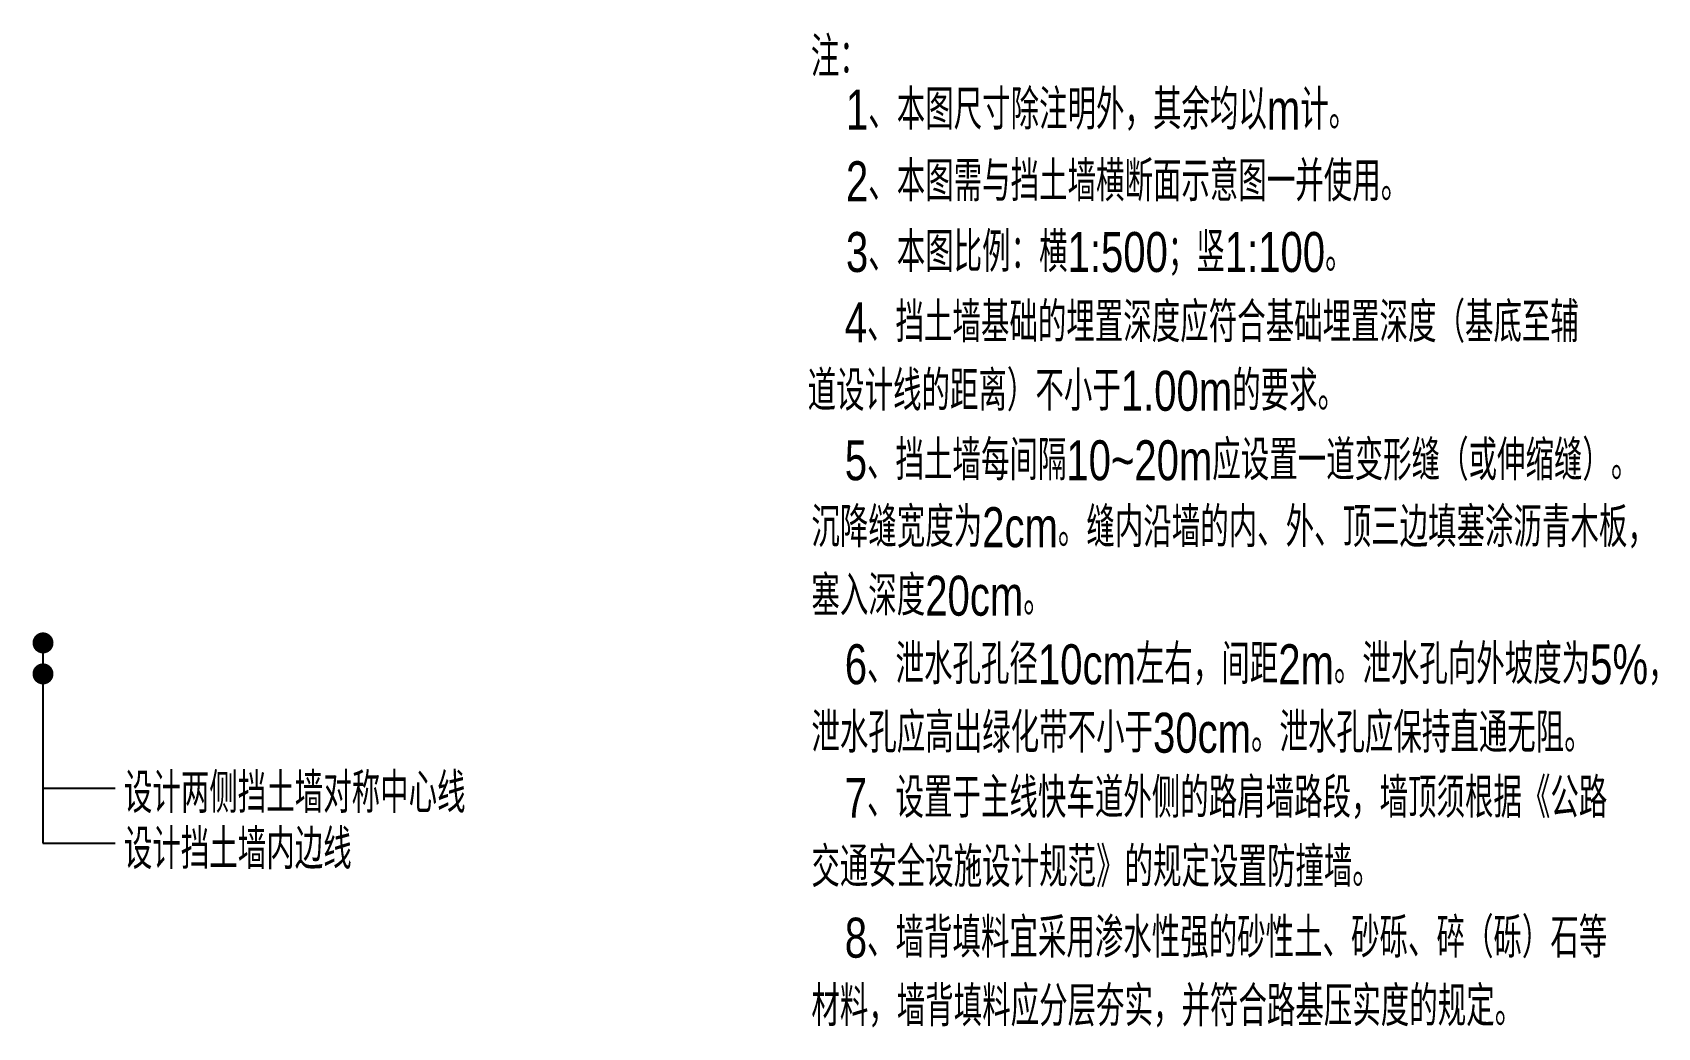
# Model space of a CAD drawing. Extents: x 529262 to 576451, y 2694391 to 2717535.
# Drawn here: x 564118.5 to 564260.8, y 2706980.2 to 2707067.4 of the extents above; entities that cross this region are included whole.
import ezdxf

# ---------------------------------------------------------------- set-up
doc = ezdxf.new("R2010")
doc.units = 0
doc.layers.add('雨水管径标注_YH', color=95, linetype='Continuous')
doc.styles.add('SMEDI', font='smsim.shx', dxfattribs={"width": 0.75, "height": 3.5, "bigfont": 'smfs.shx'})

msp = doc.modelspace()

# ---------------------------------------------------------------- texts
at = {"color": 8, "style": 'SMEDI', "width": 0.75}
for s, p in [('注：', (564186.67, 2707063.485)), ('   1、本图尺寸除注明外，其余均以m计。', (564186.821, 2707058.872)), ('   2、本图需与挡土墙横断面示意图一并使用。', (564186.821, 2707052.591)), ('   3、本图比例：横1:500；竖1:100。', (564186.821, 2707046.396)), ('   4、挡土墙基础的埋置深度应符合基础埋置深度（基底至辅', (564186.717, 2707040.243)), ('道设计线的距离）不小于1.00m的要求。', (564186.387, 2707034.243)), ('   5、挡土墙每间隔10~20m应设置一道变形缝（或伸缩缝）。', (564186.717, 2707028.161)), ('沉降缝宽度为2cm。缝内沿墙的内、外、顶三边填塞涂沥青木板，', (564186.717, 2707022.3)), ('塞入深度20cm。', (564186.717, 2707016.3)), ('   6、泄水孔孔径10cm左右，间距2m。泄水孔向外坡度为5%%%，', (564186.717, 2707010.3)), ('泄水孔应高出绿化带不小于30cm。泄水孔应保持直通无阻。', (564186.717, 2707004.3)), ('   7、设置于主线快车道外侧的路肩墙路段，墙顶须根据《公路', (564186.717, 2706998.602)), ('交通安全设施设计规范》的规定设置防撞墙。', (564186.717, 2706992.543)), ('   8、墙背填料宜采用渗水性强的砂性土、砂砾、碎（砾）石等', (564186.717, 2706986.354)), ('材料，墙背填料应分层夯实，并符合路基压实度的规定。', (564186.717, 2706980.354))]:
    msp.add_text(s, height=3.5, dxfattribs=at).set_placement(p)
at = {"layer": '雨水管径标注_YH', "color": 2, "style": 'SMEDI', "width": 0.75}
for s, p in [('设计两侧挡土墙对称中心线', (564126.504, 2706999.028)), ('设计挡土墙内边线', (564126.504, 2706994.111))]:
    msp.add_text(s, height=3.5, dxfattribs=at).set_placement(p)

# ---------------------------------------------------------------- linework, layer by layer
at = {"layer": '雨水管径标注_YH', "color": 2}
for p, q in [((564119.417, 2707013.939), (564119.417, 2706996.386)), ((564119.417, 2707001.186), (564125.753, 2707001.186)), ((564119.417, 2706996.386), (564125.753, 2706996.386))]:
    msp.add_line(p, q, dxfattribs=at)
at = {"layer": '雨水管径标注_YH', "color": 2, "const_width": 0.919}
for points in [[(564118.96, 2707013.916, 1), (564119.879, 2707013.916, 1)], [(564118.958, 2707011.201, 1), (564119.877, 2707011.201, 1)]]:
    msp.add_lwpolyline(points, format="xyb", close=True, dxfattribs=at)

msp.set_redraw_order([(e.dxf.handle, doc.entitydb.next_handle()) for e in msp.query("TEXT MTEXT ATTDEF DIMENSION ARC_DIMENSION")])  # texts and dimensions are drawn at this point

doc.saveas('drawing.dxf')
